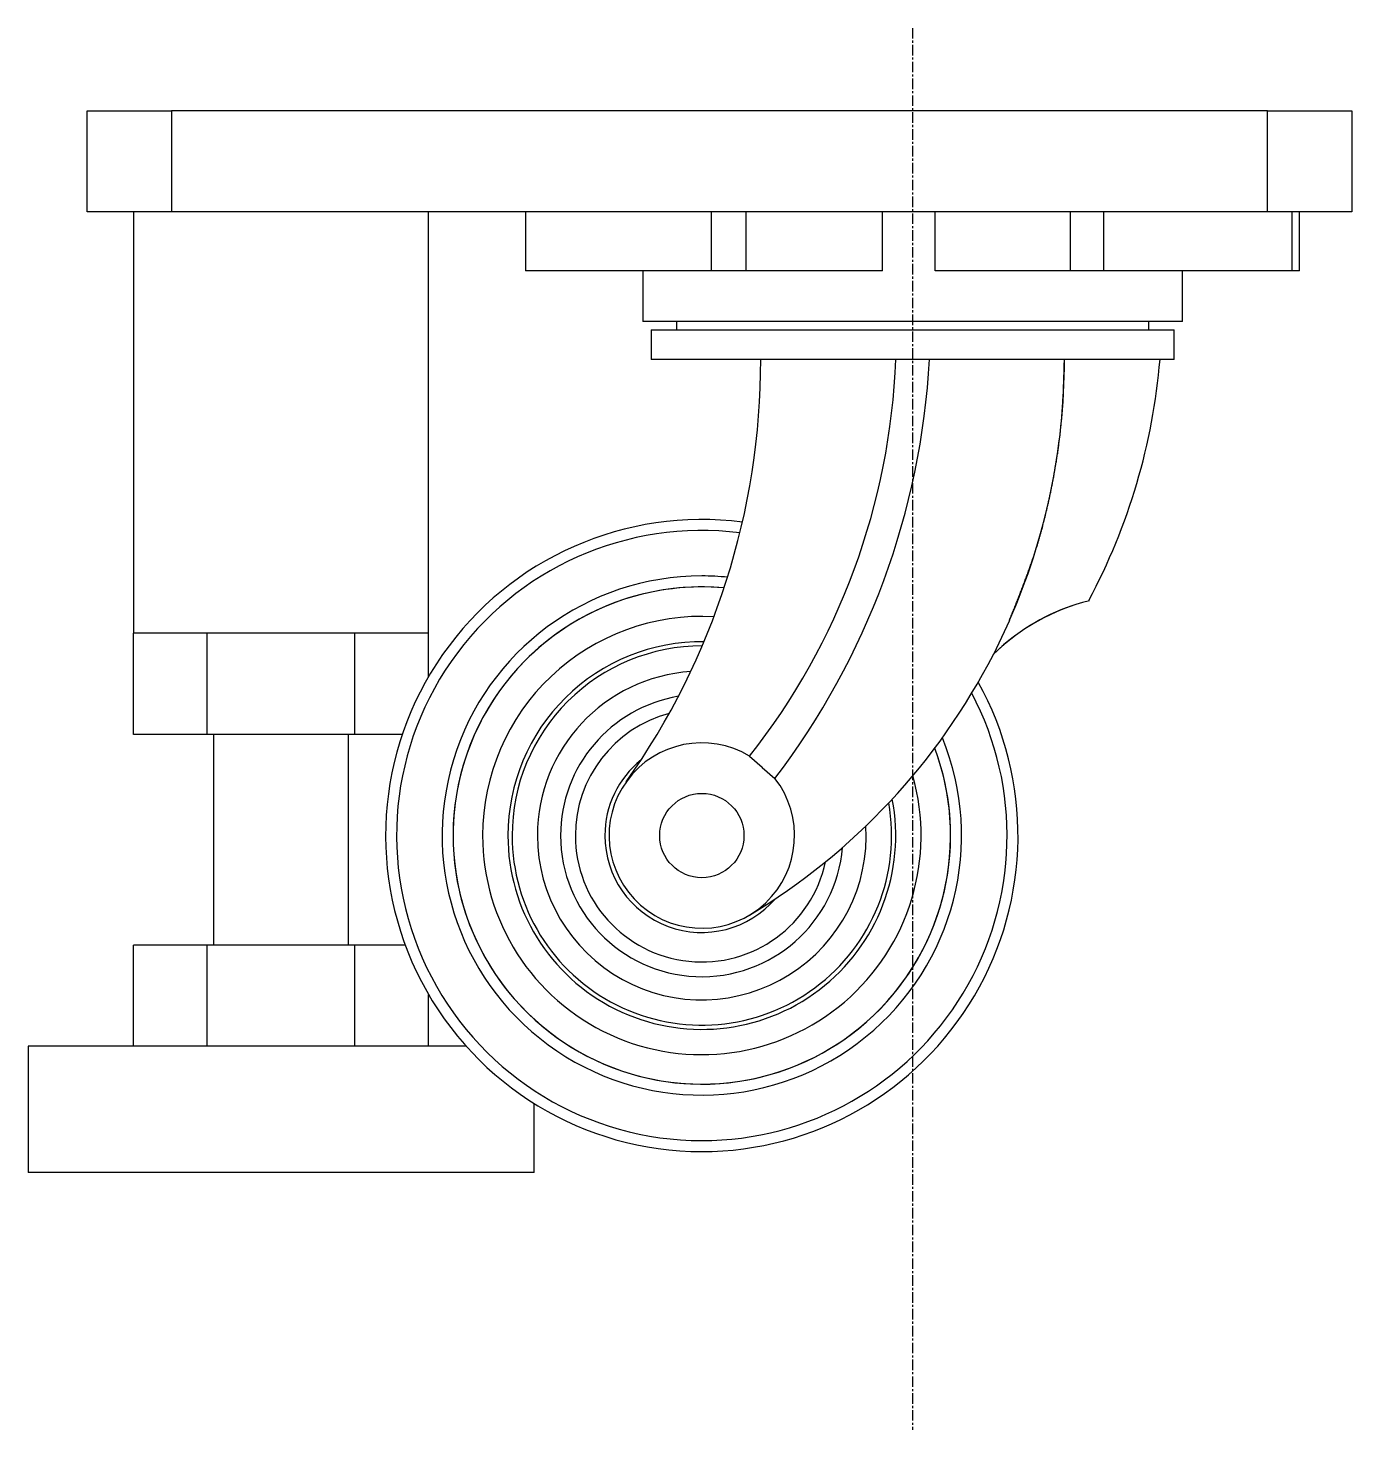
# Model space of a CAD drawing. Extents: x 10 to 656, y 10 to 515.
# Drawn here: x 499.3 to 656.3, y 86.5 to 252.9 of the extents above; entities that cross this region are included whole.
import ezdxf

# ---------------------------------------------------------------- set-up
doc = ezdxf.new("R2010")
doc.units = 0
doc.linetypes.add('CENTER', pattern=[2, 1.25, -0.25, 0.25, -0.25])
doc.layers.get('0').update_dxf_attribs({"linetype": 'CONTINUOUS'})
doc.layers.add('CENTER', color=1, linetype='CENTER')

msp = doc.modelspace()

# ---------------------------------------------------------------- linework, layer by layer
at = {"color": 7, "linetype": 'CONTINUOUS'}
for p, q in [((506.35, 231.05), (506.35, 243.05)), ((506.35, 243.05), (516.35, 243.05)), ((646.35, 243.05), (516.35, 243.05)), ((516.35, 243.05), (516.35, 231.05)), ((646.35, 243.05), (656.35, 243.05)), ((646.35, 231.05), (646.35, 243.05)), ((656.35, 243.05), (656.35, 231.05)), ((516.35, 231.05), (506.35, 231.05)), ((511.85, 231.05), (511.85, 181.05)), ((646.35, 231.05), (516.35, 231.05)), ((546.85, 181.05), (546.85, 231.05)), ((558.35, 231.05), (558.35, 224.05)), ((580.41, 224.05), (580.41, 231.05)), ((584.51, 224.05), (584.51, 231.05)), ((600.68, 224.05), (600.68, 231.05)), ((606.93, 224.05), (606.93, 231.05)), ((622.95, 224.05), (622.95, 231.05)), ((626.93, 224.05), (626.93, 231.05)), ((656.35, 231.05), (646.35, 231.05)), ((649.25, 224.05), (649.25, 231.05)), ((650.14, 224.05), (650.14, 231.05)), ((580.41, 224.05), (558.35, 224.05)), ((572.25, 224.05), (572.25, 218.05)), ((584.51, 224.05), (580.41, 224.05)), ((600.68, 224.05), (584.51, 224.05)), ((622.95, 224.05), (606.93, 224.05)), ((626.93, 224.05), (622.95, 224.05)), ((649.25, 224.05), (626.93, 224.05)), ((636.25, 218.05), (636.25, 224.05)), ((650.14, 224.05), (649.25, 224.05)), ((581.31, 218.05), (572.25, 218.05)), ((576.25, 218.05), (576.25, 217.05)), ((636.25, 218.05), (581.31, 218.05)), ((632.25, 217.05), (632.25, 218.05)), ((573.25, 217.05), (573.25, 213.55)), ((573.25, 217.05), (635.25, 217.05)), ((635.25, 213.55), (635.25, 217.05)), ((635.25, 213.55), (573.25, 213.55)), ((615.74, 182.58), (613.82, 178.55)), ((520.6, 181.05), (511.85, 181.05)), ((511.85, 169.05), (511.85, 181.05)), ((538.1, 181.05), (520.6, 181.05)), ((520.6, 169.05), (520.6, 181.05)), ((546.85, 181.05), (538.1, 181.05)), ((538.1, 169.05), (538.1, 181.05)), ((546.85, 175.93), (546.85, 181.05)), ((520.6, 169.05), (511.85, 169.05)), ((538.1, 169.05), (520.6, 169.05)), ((521.35, 169.05), (521.35, 144.05)), ((537.35, 144.05), (537.35, 169.05)), ((543.72, 169.05), (538.1, 169.05)), ((584.91, 166.47), (586.39, 165.16)), ((586.42, 165.14), (587.91, 163.83)), ((511.85, 132.05), (511.85, 144.05)), ((520.6, 144.05), (511.85, 144.05)), ((520.6, 132.05), (520.6, 144.05)), ((538.1, 144.05), (520.6, 144.05)), ((538.1, 132.05), (538.1, 144.05)), ((544.07, 144.05), (538.1, 144.05)), ((546.85, 132.05), (546.85, 138.16)), ((499.35, 132.05), (499.35, 117.05)), ((529.35, 132.05), (499.35, 132.05)), ((551.29, 132.05), (529.35, 132.05)), ((559.35, 117.05), (559.35, 125.26)), ((529.35, 117.05), (499.35, 117.05)), ((559.35, 117.05), (529.35, 117.05))]:
    msp.add_line(p, q, dxfattribs=at)
at = {"color": 7}
for points in [[(615.74, 182.58, 0), (615.79, 182.72, 0), (615.84, 182.85, 0), (615.89, 182.98, 0), (615.95, 183.12, 0), (616, 183.25, 0), (616.05, 183.38, 0), (616.11, 183.51, 0), (616.16, 183.65, 0), (616.21, 183.78, 0), (616.27, 183.91, 0), (616.32, 184.04, 0), (616.37, 184.18, 0), (616.43, 184.31, 0), (616.48, 184.44, 0), (616.53, 184.58, 0), (616.58, 184.71, 0), (616.64, 184.84, 0), (616.69, 184.97, 0), (616.74, 185.11, 0), (616.79, 185.24, 0), (616.85, 185.37, 0), (616.9, 185.51, 0), (616.95, 185.64, 0), (617, 185.77, 0), (617.05, 185.91, 0), (617.11, 186.04, 0), (617.16, 186.17, 0), (617.21, 186.31, 0), (617.26, 186.44, 0), (617.31, 186.57, 0), (617.36, 186.71, 0), (617.41, 186.84, 0), (617.46, 186.97, 0), (617.51, 187.11, 0), (617.56, 187.24, 0), (617.61, 187.38, 0), (617.66, 187.51, 0), (617.71, 187.64, 0), (617.76, 187.78, 0), (617.81, 187.91, 0), (617.86, 188.04, 0), (617.91, 188.18, 0), (617.96, 188.31, 0), (618, 188.45, 0), (618.05, 188.58, 0), (618.1, 188.72, 0), (618.15, 188.85, 0), (618.2, 188.99, 0), (618.24, 189.12, 0), (618.29, 189.26, 0), (618.34, 189.39, 0), (618.38, 189.53, 0), (618.43, 189.66, 0), (618.47, 189.8, 0), (618.52, 189.93, 0), (618.57, 190.07, 0), (618.61, 190.2, 0), (618.65, 190.34, 0), (618.7, 190.47, 0), (618.74, 190.61, 0), (618.79, 190.75, 0), (618.83, 190.88, 0), (618.87, 191.02, 0), (618.91, 191.15, 0), (618.96, 191.29, 0), (619, 191.43, 0), (619.04, 191.56, 0), (619.08, 191.7, 0), (619.12, 191.84, 0), (619.16, 191.97, 0), (619.21, 192.11, 0), (619.25, 192.25, 0), (619.28, 192.38, 0), (619.33, 192.52, 0), (619.36, 192.66, 0), (619.4, 192.8, 0), (619.44, 192.93, 0), (619.48, 193.07, 0), (619.52, 193.21, 0), (619.56, 193.35, 0), (619.59, 193.48, 0), (619.63, 193.62, 0), (619.67, 193.76, 0), (619.7, 193.9, 0), (619.74, 194.04, 0), (619.78, 194.18, 0), (619.81, 194.31, 0), (619.85, 194.45, 0), (619.88, 194.59, 0), (619.92, 194.73, 0), (619.95, 194.87, 0), (619.99, 195.01, 0), (620.02, 195.15, 0), (620.05, 195.28, 0), (620.09, 195.42, 0), (620.12, 195.56, 0), (620.15, 195.7, 0), (620.19, 195.84, 0), (620.22, 195.98, 0), (620.25, 196.12, 0), (620.28, 196.26, 0), (620.32, 196.4, 0), (620.35, 196.54, 0), (620.38, 196.68, 0), (620.41, 196.82, 0), (620.44, 196.96, 0), (620.47, 197.1, 0), (620.5, 197.24, 0), (620.53, 197.38, 0), (620.56, 197.51, 0), (620.59, 197.66, 0), (620.62, 197.79, 0), (620.65, 197.94, 0), (620.67, 198.08, 0), (620.7, 198.22, 0), (620.73, 198.36, 0), (620.76, 198.5, 0), (620.79, 198.64, 0), (620.82, 198.78, 0), (620.84, 198.92, 0), (620.87, 199.06, 0), (620.9, 199.2, 0), (620.92, 199.34, 0), (620.95, 199.48, 0), (620.98, 199.62, 0), (621, 199.76, 0), (621.03, 199.9, 0), (621.05, 200.04, 0), (621.08, 200.18, 0), (621.1, 200.32, 0), (621.13, 200.47, 0), (621.15, 200.61, 0), (621.17, 200.75, 0), (621.2, 200.89, 0), (621.22, 201.03, 0), (621.25, 201.17, 0), (621.27, 201.31, 0), (621.29, 201.45, 0), (621.31, 201.59, 0), (621.34, 201.73, 0), (621.36, 201.88, 0), (621.38, 202.02, 0), (621.4, 202.16, 0), (621.42, 202.3, 0), (621.45, 202.44, 0), (621.47, 202.58, 0), (621.49, 202.72, 0), (621.51, 202.87, 0), (621.53, 203.01, 0), (621.55, 203.15, 0), (621.57, 203.29, 0), (621.58, 203.43, 0), (621.6, 203.57, 0), (621.62, 203.71, 0), (621.64, 203.86, 0), (621.66, 204, 0), (621.67, 204.14, 0), (621.69, 204.28, 0), (621.71, 204.42, 0), (621.73, 204.56, 0), (621.74, 204.71, 0), (621.76, 204.85, 0), (621.77, 204.99, 0), (621.79, 205.13, 0), (621.8, 205.27, 0), (621.82, 205.42, 0), (621.83, 205.56, 0), (621.85, 205.7, 0), (621.86, 205.84, 0), (621.88, 205.99, 0), (621.89, 206.13, 0), (621.9, 206.27, 0), (621.91, 206.41, 0), (621.93, 206.55, 0), (621.94, 206.7, 0), (621.95, 206.84, 0), (621.96, 206.98, 0), (621.97, 207.12, 0), (621.98, 207.26, 0), (621.99, 207.41, 0), (622, 207.55, 0), (622.01, 207.69, 0), (622.02, 207.84, 0), (622.03, 207.98, 0), (622.04, 208.12, 0), (622.05, 208.26, 0), (622.06, 208.41, 0), (622.06, 208.55, 0), (622.07, 208.69, 0), (622.08, 208.83, 0), (622.09, 208.97, 0), (622.09, 209.12, 0), (622.1, 209.26, 0), (622.11, 209.4, 0), (622.12, 209.55, 0), (622.12, 209.69, 0), (622.13, 209.83, 0), (622.13, 209.97, 0), (622.14, 210.12, 0), (622.14, 210.26, 0), (622.15, 210.4, 0), (622.15, 210.54, 0), (622.16, 210.69, 0), (622.17, 210.83, 0), (622.17, 210.97, 0), (622.17, 211.12, 0), (622.18, 211.26, 0), (622.18, 211.4, 0), (622.19, 211.54, 0), (622.19, 211.69, 0), (622.2, 211.83, 0), (622.2, 211.97, 0), (622.21, 212.12, 0), (622.21, 212.26, 0), (622.21, 212.4, 0), (622.22, 212.54, 0), (622.22, 212.69, 0), (622.23, 212.83, 0), (622.23, 212.97, 0), (622.23, 213.12, 0), (622.24, 213.26, 0), (622.24, 213.4, 0), (622.25, 213.54, 0)], [(586.39, 165.16, 0), (586.39, 165.16, 0), (586.39, 165.16, 0), (586.39, 165.16, 0), (586.39, 165.16, 0), (586.39, 165.16, 0), (586.39, 165.16, 0), (586.39, 165.16, 0), (586.39, 165.16, 0), (586.39, 165.16, 0), (586.39, 165.16, 0), (586.39, 165.16, 0), (586.39, 165.16, 0), (586.39, 165.16, 0), (586.39, 165.16, 0), (586.39, 165.16, 0), (586.39, 165.16, 0), (586.4, 165.16, 0), (586.4, 165.16, 0), (586.4, 165.16, 0), (586.4, 165.16, 0), (586.4, 165.16, 0), (586.4, 165.16, 0), (586.4, 165.16, 0), (586.4, 165.16, 0), (586.4, 165.16, 0), (586.4, 165.16, 0), (586.4, 165.16, 0), (586.4, 165.16, 0), (586.4, 165.16, 0), (586.4, 165.16, 0), (586.4, 165.16, 0), (586.4, 165.16, 0), (586.4, 165.16, 0), (586.4, 165.16, 0), (586.4, 165.16, 0), (586.4, 165.16, 0), (586.4, 165.16, 0), (586.4, 165.16, 0), (586.4, 165.16, 0), (586.4, 165.16, 0), (586.4, 165.16, 0), (586.4, 165.16, 0), (586.4, 165.16, 0), (586.4, 165.16, 0), (586.4, 165.16, 0), (586.4, 165.16, 0), (586.4, 165.15, 0), (586.4, 165.15, 0), (586.4, 165.15, 0), (586.4, 165.15, 0), (586.4, 165.15, 0), (586.4, 165.15, 0), (586.4, 165.15, 0), (586.4, 165.15, 0), (586.4, 165.15, 0), (586.41, 165.15, 0), (586.41, 165.15, 0), (586.41, 165.15, 0), (586.41, 165.15, 0), (586.41, 165.15, 0), (586.41, 165.15, 0), (586.41, 165.15, 0), (586.41, 165.15, 0)], [(586.41, 165.15, 0), (586.41, 165.15, 0), (586.41, 165.15, 0), (586.41, 165.15, 0), (586.41, 165.15, 0), (586.41, 165.15, 0), (586.41, 165.15, 0), (586.41, 165.15, 0), (586.41, 165.15, 0), (586.41, 165.15, 0), (586.41, 165.15, 0), (586.41, 165.15, 0), (586.41, 165.15, 0), (586.41, 165.15, 0), (586.41, 165.15, 0), (586.41, 165.15, 0), (586.41, 165.15, 0), (586.41, 165.15, 0), (586.41, 165.15, 0), (586.41, 165.15, 0), (586.41, 165.15, 0), (586.41, 165.15, 0), (586.41, 165.15, 0), (586.41, 165.15, 0), (586.41, 165.15, 0), (586.41, 165.15, 0), (586.41, 165.15, 0), (586.41, 165.14, 0), (586.41, 165.14, 0), (586.41, 165.14, 0), (586.42, 165.14, 0), (586.42, 165.14, 0), (586.42, 165.14, 0), (586.42, 165.14, 0), (586.42, 165.14, 0), (586.42, 165.14, 0), (586.42, 165.14, 0), (586.42, 165.14, 0), (586.42, 165.14, 0), (586.42, 165.14, 0), (586.42, 165.14, 0), (586.42, 165.14, 0), (586.42, 165.14, 0), (586.42, 165.14, 0), (586.42, 165.14, 0), (586.42, 165.14, 0), (586.42, 165.14, 0), (586.42, 165.14, 0), (586.42, 165.14, 0), (586.42, 165.14, 0), (586.42, 165.14, 0), (586.42, 165.14, 0), (586.42, 165.14, 0), (586.42, 165.14, 0), (586.42, 165.14, 0), (586.42, 165.14, 0), (586.42, 165.14, 0), (586.42, 165.14, 0), (586.42, 165.14, 0), (586.42, 165.14, 0), (586.42, 165.14, 0), (586.42, 165.14, 0), (586.42, 165.14, 0), (586.42, 165.14, 0)]]:
    msp.add_polyline3d(points, dxfattribs=at)
at = {"color": 7, "linetype": 'CONTINUOUS'}
msp.add_circle((579.25, 157.05), 5, dxfattribs=at)
for centre, radius, start, end in [((499.57, 213.55), 86.67, 324.6579, 0), ((521.52, 216.55), 80.78, 321.6943, 357.8688), ((516.46, 218.42), 89.92, 322.6164, 356.8916), ((545.37, 213.55), 76.88, 336.2513, 0), ((560.28, 219.66), 73.56, 331.8505, 355.2339), ((579.25, 157.05), 37.5, 82.6131, 270), ((579.25, 157.05), 36.2, 82.8261, 270), ((579.25, 157.05), 30.8, 90, 22.1331), ((579.25, 157.05), 29.5, 84.8498, 20.5715), ((579.25, 157.05), 29.5, 84.8498, 180), ((579.25, 157.05), 30.8, 84.3087, 90), ((631.13, 160.97), 24.67, 103.8988, 134.5718), ((579.25, 157.05), 26, 86.8223, 180), ((631.13, 160.97), 24.67, 108.9569, 134.572), ((579.25, 157.05), 23, 89.3432, 180), ((579.25, 157.05), 22.5, 89.8654, 180), ((545.37, 213.55), 76.88, 300.948, 332.9182), ((579.25, 157.05), 19.5, 93.8676, 180), ((579.25, 157.05), 37.5, 270, 29.0449), ((579.25, 157.05), 16.75, 99.5264, 180), ((579.25, 157.05), 36.2, 270, 27.8266), ((579.25, 157.05), 15, 104.9065, 180), ((579.25, 157.05), 11, 59.0071, 38.0557), ((579.25, 157.05), 29.5, 180, 20.5715), ((579.25, 157.05), 11.5, 128.7137, 180), ((579.25, 157.05), 26, 180, 15.8147), ((579.25, 157.05), 23, 180, 10.8501), ((579.25, 157.05), 22.5, 180, 9.9131), ((579.25, 157.05), 19.5, 180, 3.3543), ((579.25, 157.05), 16.75, 180, 355.1863), ((579.25, 157.05), 15, 180, 348.0488), ((579.25, 157.05), 11.5, 180, 319.3079)]:
    msp.add_arc(centre, radius, start, end, dxfattribs=at)
at = {"layer": 'CENTER', "color": 1, "linetype": 'CENTER'}
msp.add_line((604.25, 252.87), (604.25, 86.52), dxfattribs=at)

doc.saveas('drawing.dxf')
